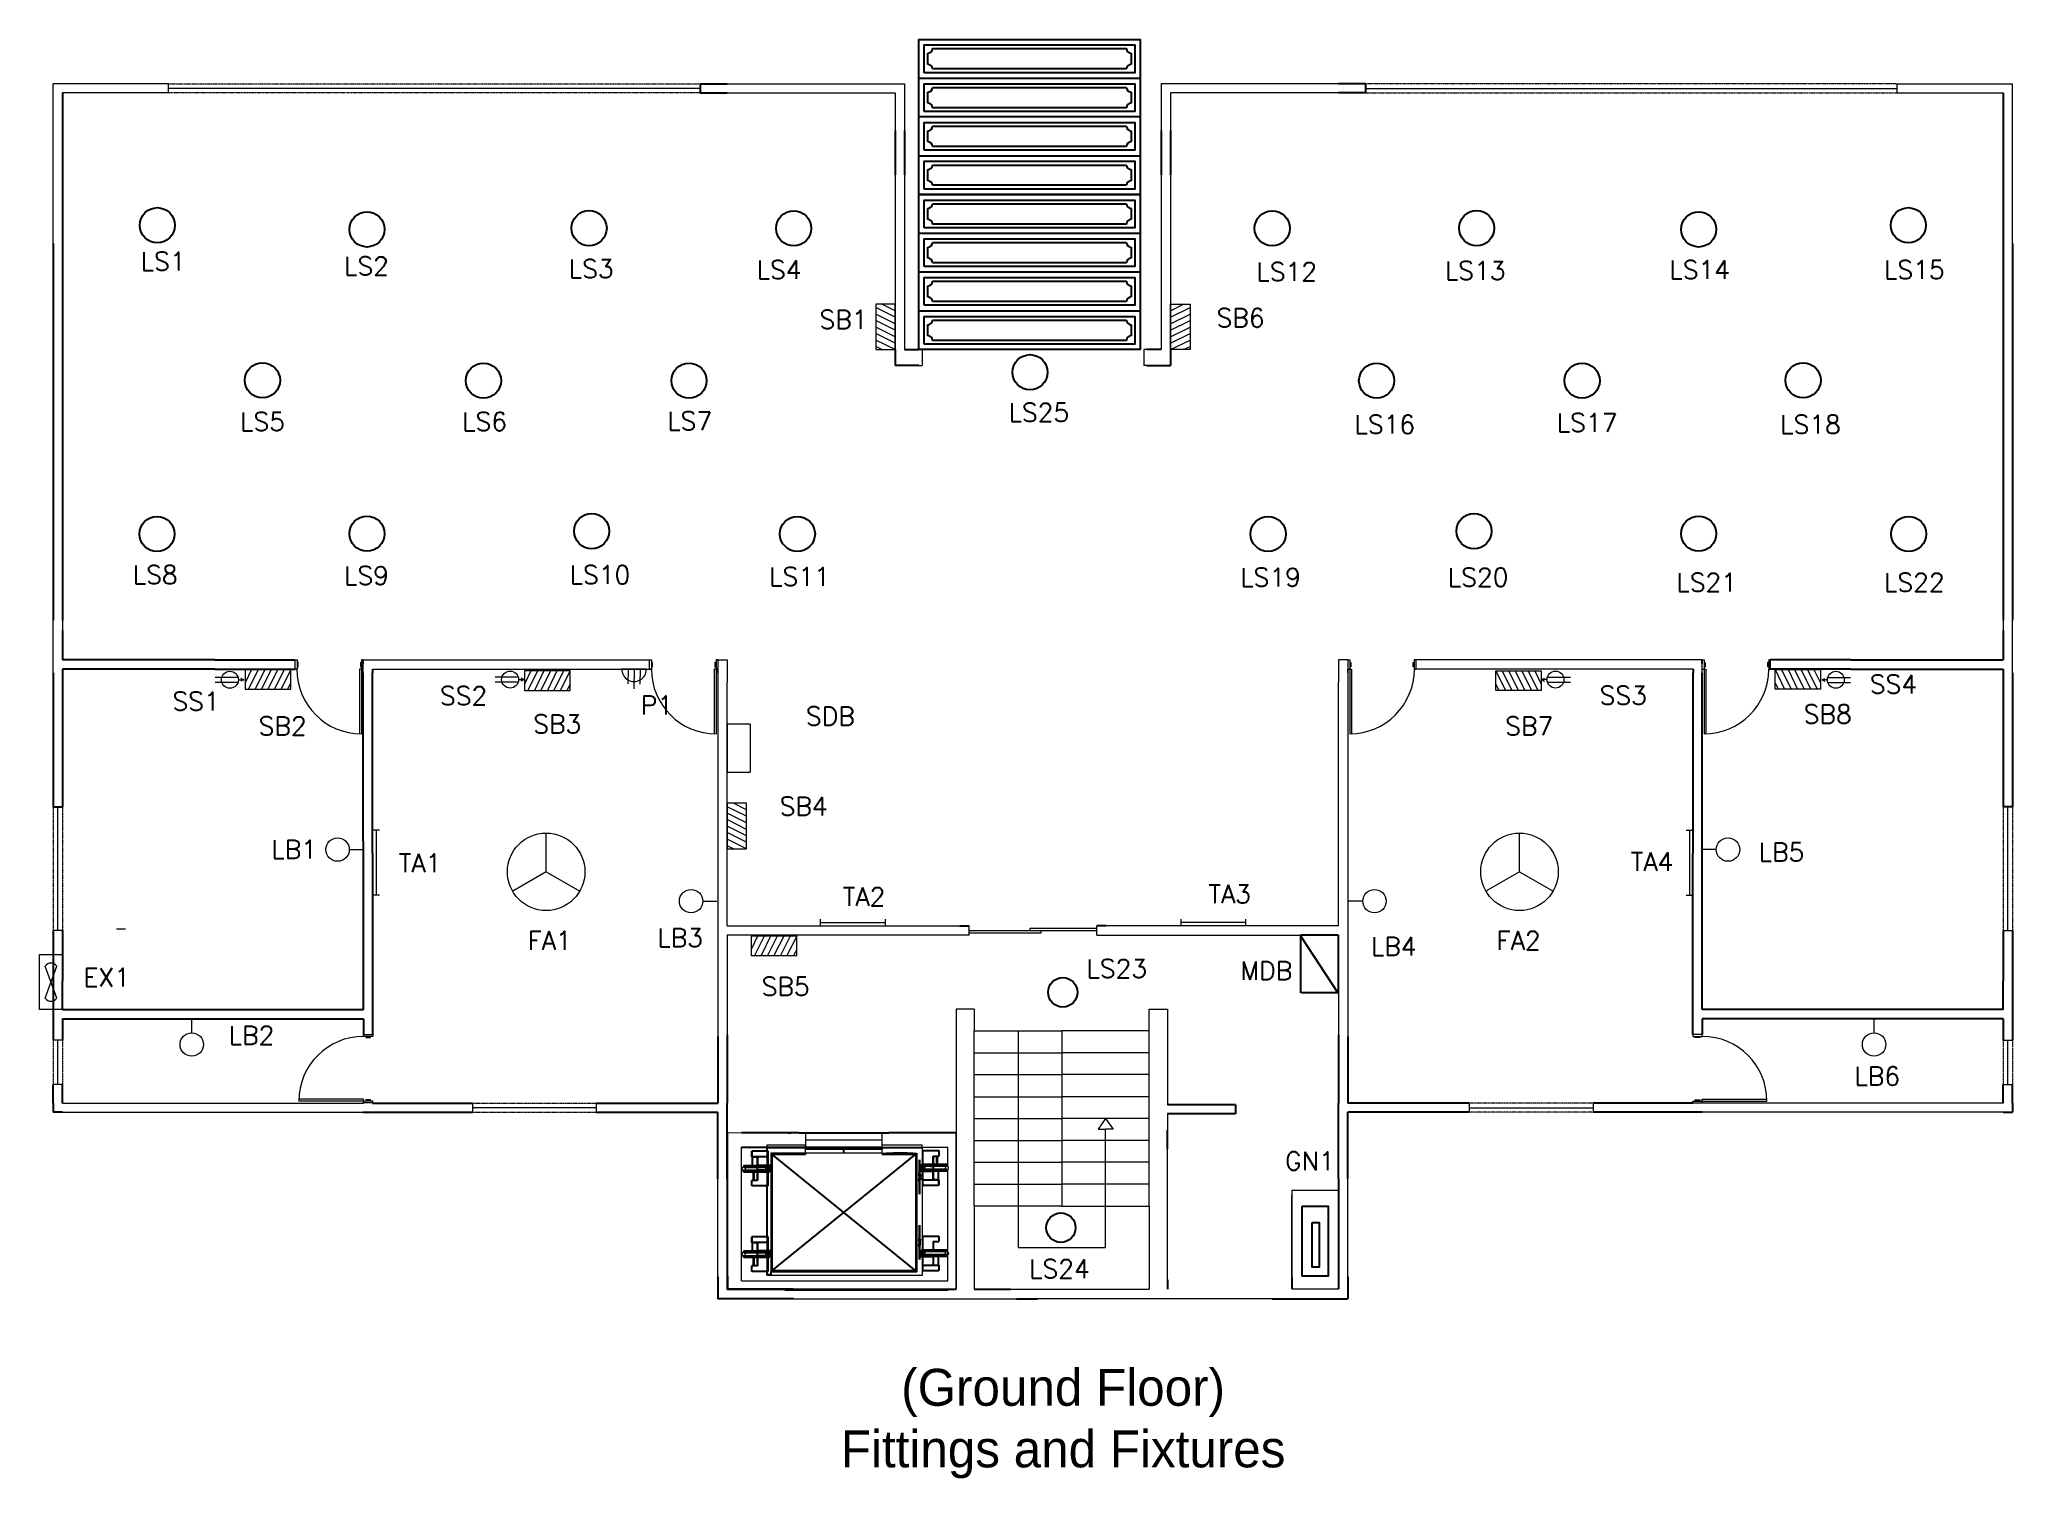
# Model space of a CAD drawing. Header units: millimetres. Extents: x 3577 to 14317, y 335 to 8167.
import ezdxf

# ---------------------------------------------------------------- set-up
doc = ezdxf.new("R2010")
doc.units = ezdxf.units.MM
doc.linetypes.add('DASHED2', pattern=[0.375, 0.25, -0.125])
doc.linetypes.add('DASHEDX2', pattern=[1.5, 1, -0.5])
doc.layers.add('cut', color=6, linetype='Continuous', lineweight=18)
doc.layers.add('Edges', color=7, linetype='Continuous')
doc.layers.add('Legend', color=6, linetype='Continuous')
doc.styles.add('style1', font='txt.shx', dxfattribs={"height": 41})

msp = doc.modelspace()

# ---------------------------------------------------------------- texts
at = {"linetype": 'Continuous', "lineweight": 13, "insert": (9149, 1937), "char_height": 251.27, "width": 4669.19, "attachment_point": 2}
msp.add_mtext('{\\fAgency FB|b0|i0|c0|p34;\\H2.4x; \\P\\H0.3333x;(Ground Floor)\\PFittings and Fixtures}', dxfattribs=at)
at = {"layer": 'Legend', "char_height": 100, "width": 307.01, "attachment_point": 1, "style": 'style1'}
for s, insert in [('{\\C7;LS1}', (4128, 7010)), ('{\\C7;LS2}', (5235, 6984)), ('{\\C7;LS3}', (6458, 6969)), ('{\\C7;LS4}', (7481, 6964)), ('{\\C7;LS12}', (10201, 6953)), ('{\\C7;LS13 }', (11227, 6959)), ('{\\C7;LS14}', (12449, 6964)), ('{\\C7;LS15}', (13617, 6964)), ('{\\C7;SB1}', (7823, 6693)), ('{\\C7;SB6}', (9984, 6702)), ('{\\C7;LS5}', (4669, 6137)), ('{\\C7;LS6}', (5878, 6137)), ('{\\C7;LS7}', (6994, 6141)), ('{\\C7;LS25}', (8852, 6187)), ('{\\C7;LS16}', (10735, 6122)), ('{\\C7;LS17}', (11836, 6132)), ('{\\C7;LS18}', (13052, 6122)), ('{\\C7;LS8}', (4085, 5304)), ('{\\C7;LS9}', (5235, 5299)), ('{\\C7;LS10}', (6463, 5304)), ('{\\C7;LS11}', (7549, 5294)), ('{\\C7;LS19}', (10113, 5290)), ('{\\C7;LS20}', (11243, 5290)), ('{\\C7;LS21}', (12487, 5262)), ('{\\C7;LS22}', (13617, 5262)), ('{\\C7;SS2}', (5757, 4645)), ('{\\C7;SS3}', (12069, 4647)), ('{\\C7;SS4}', (13540, 4708)), ('{\\C7;SS1}', (4301, 4615)), ('{\\C7;P1}', (6850, 4594)), ('{\\C7;SDB}', (7749, 4534)), ('{\\C7;SB8}', (13180, 4545)), ('{\\C7;SB2}', (4770, 4480)), ('{\\C7;SB3}', (6265, 4491)), ('{\\C7;SB7}', (11555, 4480)), ('{\\C7;SB4}', (7606, 4044)), ('{\\C7;LB1}', (4839, 3809)), ('{\\C7;LB5}', (12935, 3794)), ('{\\C7;TA1}', (5533, 3735)), ('{\\C7;TA4}', (12239, 3742)), ('{\\C7;TA2}', (7950, 3551)), ('{\\C7;TA3}', (9940, 3566)), ('{\\C7;FA1}', (6234, 3313)), ('{\\C7;LB3}', (6940, 3328)), ('{\\C7;LB4}', (10824, 3281)), ('{\\C7;FA2}', (11508, 3313)), ('{\\C7;LS23}', (9276, 3160)), ('{\\C7;MDB}', (10113, 3149)), ('{\\C7;EX1}', (3816, 3113)), ('{\\C7;SB5}', (7508, 3063)), ('{\\C7;LB2}', (4607, 2797)), ('{\\C7;LB6}', (13456, 2575)), ('{\\C7;GN1}', (10357, 2113)), ('{\\C7;LS24}', (8964, 1526))]:
    msp.add_mtext(s, dxfattribs=dict(at, insert=insert))

# ---------------------------------------------------------------- blocks, each defined once
blk = doc.blocks.new('Garage Door - Paneled 10 ft.')
for p, q in [((0, 63), (120, 63)), ((120, 42), (0, 42)), ((0, 21), (120, 21))]:
    blk.add_line(p, q)
for points in [[(0, 0), (0, 84), (120, 84), (120, 0)], [(3, 66), (3, 81), (117, 81), (117, 66)], [(3, 45), (3, 60), (117, 60), (117, 45)], [(3, 24), (3, 39), (117, 39), (117, 24)], [(3, 3), (3, 18), (117, 18), (117, 3)]]:
    blk.add_lwpolyline(points, close=True)
for points in [[(5, 70.5), (5, 76.5)], [(7.5, 79), (112.5, 79)], [(115, 76.5), (115, 70.5)], [(112.5, 68), (7.5, 68)], [(5, 49.5), (5, 55.5)], [(7.5, 58), (112.5, 58)], [(115, 55.5), (115, 49.5)], [(112.5, 47), (7.5, 47)], [(5, 28.5), (5, 34.5)], [(7.5, 37), (112.5, 37)], [(115, 34.5), (115, 28.5)], [(112.5, 26), (7.5, 26)], [(5, 7.5), (5, 13.5)], [(7.5, 16), (112.5, 16)], [(115, 13.5), (115, 7.5)], [(112.5, 5), (7.5, 5)]]:
    blk.add_lwpolyline(points)
for centre, start, end in [((4.9375, 79.0625), 271.3972, 358.6028), ((115.0625, 79.0625), 181.3972, 268.6028), ((4.9375, 67.9375), 1.397181, 88.60282), ((115.0625, 67.9375), 91.39719, 178.6028), ((4.9375, 58.0625), 271.3972, 358.6028), ((115.0625, 58.0625), 181.3972, 268.6028), ((4.9375, 46.9375), 1.397181, 88.60282), ((115.0625, 46.9375), 91.39719, 178.6028), ((4.9375, 37.0625), 271.3972, 358.6028), ((115.0625, 37.0625), 181.3972, 268.6028), ((4.9375, 25.9375), 1.397181, 88.60282), ((115.0625, 25.9375), 91.39719, 178.6028), ((4.9375, 16.0625), 271.3972, 358.6028), ((115.0625, 16.0625), 181.3972, 268.6028), ((4.9375, 4.9375), 1.397181, 88.60282), ((115.0625, 4.9375), 91.39719, 178.6028)]:
    blk.add_arc(centre, 2.5633, start, end)
blk = doc.blocks.new('Otis elevator pl')
at = {"color": 7}
for p, q in [((149.9, 99.6), (36.9, 99.6)), ((51.4, 89.5), (42.5, 89.5)), ((42.5, 86.5), (42.5, 89.5)), ((51.4, 86.5), (51.4, 89.5)), ((55.1, 89.6), (54.6, 89.6)), ((55.1, 25.6), (55.1, 89.6)), ((55.1, 89.6), (134.1, 89.6)), ((134.1, 89.6), (134.1, 90.1)), ((134.1, 25.6), (134.1, 89.6)), ((134.6, 91.8), (136.6, 91.8)), ((134.6, 90.1), (134.6, 91.8)), ((136.1, 89.9), (136.6, 89.9)), ((136.1, 89.9), (136.1, 82.2)), ((136.1, 89.9), (136.1, 84.1)), ((136.6, 91.8), (136.6, 92.1)), ((136.6, 91.8), (136.6, 89.9)), ((136.6, 82.2), (136.6, 89.9)), ((136.6, 89.9), (145, 89.9)), ((141.9, 86.9), (145, 86.9)), ((141.9, 86.9), (141.9, 82.2)), ((141.9, 82.2), (141.9, 86.9)), ((141.9, 82.2), (141.9, 86.9)), ((143.8, 86.9), (143.8, 82.2)), ((143.8, 86.9), (143.8, 82.2)), ((144.2, 82.2), (144.2, 86.9)), ((144.2, 82.2), (144.2, 86.9)), ((145, 89.9), (145, 86.9)), ((38.1, 81.8), (38.1, 80.9)), ((38.1, 81.8), (42.9, 81.8)), ((38.1, 80.9), (50.2, 80.9)), ((38.1, 78.2), (38.1, 79.1)), ((38.1, 79.1), (50.2, 79.1)), ((38.1, 78.2), (45.6, 78.2)), ((38.1, 78.2), (38.3, 78.2)), ((38.3, 78.2), (39.1, 78.2)), ((39.1, 80), (39, 80)), ((39.1, 78.2), (40.3, 78.2)), ((40.3, 78.2), (41.8, 78.2)), ((42.9, 86.5), (42.5, 86.5)), ((42.9, 81.8), (42.9, 86.5)), ((45.6, 86.5), (42.9, 86.5)), ((42.9, 81.8), (45.6, 81.8)), ((45.6, 81.8), (45.6, 86.5)), ((51.4, 86.5), (45.6, 86.5)), ((51.4, 81.8), (45.6, 81.8)), ((45.6, 73.6), (45.6, 78.2)), ((45.6, 78.2), (51.4, 78.2)), ((50.2, 80.9), (50.2, 79.1)), ((51, 80.9), (50.2, 80.9)), ((50.2, 79.1), (51, 79.1)), ((51.4, 80.9), (51, 80.9)), ((51.4, 79.1), (51, 79.1)), ((51.4, 81.8), (51.4, 86.5)), ((51.6, 81.8), (51.4, 81.8)), ((51.4, 80.9), (51.4, 81.6)), ((51.4, 81.6), (51.6, 81.6)), ((51.4, 79.1), (51.4, 80.9)), ((51.6, 80.9), (51.4, 80.9)), ((51.4, 78.2), (51.4, 79.1)), ((51.4, 79.1), (51.6, 79.1)), ((51.6, 78.2), (51.4, 78.2)), ((51.4, 70.6), (51.4, 78.2)), ((53, 81.8), (51.6, 81.8)), ((51.6, 81.6), (51.8, 81.6)), ((51.8, 80.9), (51.6, 80.9)), ((51.6, 79.1), (51.8, 79.1)), ((51.8, 78.2), (51.6, 78.2)), ((51.8, 81.6), (51.8, 80.9)), ((51.8, 81.6), (52.1, 81.6)), ((51.8, 80.9), (51.8, 79.1)), ((52.1, 80.9), (51.8, 80.9)), ((51.8, 79.1), (52.1, 79.1)), ((51.8, 79.1), (51.8, 78.2)), ((52.1, 78.2), (51.8, 78.2)), ((52.1, 81.6), (52.1, 80.9)), ((53, 81.6), (52.1, 81.6)), ((52.1, 80.9), (52.1, 79.1)), ((52.1, 79.1), (52.1, 78.2)), ((52.9, 75.8), (53.1, 75.8)), ((53.1, 75.8), (52.9, 75.8)), ((53, 81.8), (53, 81.6)), ((53.1, 83.4), (53.1, 80.4)), ((53.1, 80.4), (53.1, 83.4)), ((53.1, 80.4), (53.1, 75.8)), ((53.1, 75.8), (53.1, 80.4)), ((53.1, 75.8), (53.1, 75.5)), ((53.1, 75.8), (53.5, 75.8)), ((53.5, 75.8), (53.1, 75.8)), ((53.1, 75.5), (53.1, 75.8)), ((53.1, 75.8), (53.1, 75.5)), ((53.1, 75.5), (53.1, 75.8)), ((53.5, 75.8), (53.8, 75.8)), ((53.8, 75.8), (53.5, 75.8)), ((54.6, 75.8), (54.6, 75.5)), ((54.6, 75.5), (54.6, 75.8)), ((134.5, 78.6), (134.5, 78.9)), ((134.6, 78.9), (134.5, 78.9)), ((134.5, 78.6), (134.6, 78.6)), ((135.4, 78.9), (134.6, 78.9)), ((134.6, 78.9), (134.6, 78.6)), ((134.6, 78.6), (136.1, 78.6)), ((135.4, 81.3), (135.4, 82.2)), ((135.4, 82.2), (135.7, 82.2)), ((135.4, 82.2), (135.7, 82.2)), ((135.7, 82.2), (135.4, 82.2)), ((135.7, 81.3), (135.4, 81.3)), ((135.4, 79.5), (135.4, 81.3)), ((135.4, 81.3), (135.7, 81.3)), ((135.4, 79.5), (135.7, 79.5)), ((135.4, 78.9), (135.4, 79.5)), ((135.7, 79.5), (135.4, 79.5)), ((135.7, 78.9), (135.4, 78.9)), ((135.4, 78.6), (135.7, 78.6)), ((135.7, 81.3), (135.7, 82.2)), ((135.7, 82.2), (136.1, 82.2)), ((136.1, 82.2), (135.7, 82.2)), ((135.7, 82.2), (136.1, 82.2)), ((135.7, 79.5), (135.7, 81.3)), ((136.1, 81.3), (135.7, 81.3)), ((135.7, 81.3), (136.1, 81.3)), ((135.7, 79.5), (136.1, 79.5)), ((135.7, 78.9), (135.7, 79.5)), ((136.1, 79.5), (135.7, 79.5)), ((136.1, 78.9), (135.7, 78.9)), ((135.7, 78.6), (136.1, 78.6)), ((136.1, 84.1), (136.1, 82.2)), ((136.1, 82.2), (136.1, 81.3)), ((136.1, 82.2), (136.6, 82.2)), ((136.6, 82.2), (136.1, 82.2)), ((136.1, 82.2), (136.1, 81.3)), ((136.1, 82.2), (136.1, 81.3)), ((136.1, 81.3), (136.1, 79.5)), ((136.1, 81.3), (136.5, 81.3)), ((136.1, 81.3), (136.5, 81.3)), ((136.1, 81.3), (136.1, 79.5)), ((136.1, 81.3), (136.1, 79.5)), ((136.1, 79.5), (136.1, 78.9)), ((136.1, 79.5), (136.5, 79.5)), ((136.1, 79.5), (136.1, 78.9)), ((136.5, 79.5), (136.1, 79.5)), ((136.1, 79.5), (136.1, 78.9)), ((136.1, 79.5), (136.1, 78.9)), ((136.1, 78.6), (136.1, 74)), ((136.1, 78.6), (136.6, 78.6)), ((136.1, 78.6), (136.1, 74)), ((136.5, 81.3), (136.6, 81.3)), ((136.5, 81.3), (136.6, 81.3)), ((136.5, 79.5), (136.5, 81.3)), ((136.5, 79.5), (136.6, 79.5)), ((136.6, 79.5), (136.5, 79.5)), ((136.6, 81.3), (136.6, 82.2)), ((141.9, 82.2), (136.6, 82.2)), ((138.2, 82.2), (136.6, 82.2)), ((136.6, 82.2), (136.6, 82.2)), ((136.6, 81.3), (136.6, 79.5)), ((137.4, 81.3), (136.6, 81.3)), ((136.6, 81.3), (137.4, 81.3)), ((137.4, 79.5), (136.6, 79.5)), ((136.6, 78.6), (136.6, 79.5)), ((137.4, 79.5), (136.6, 79.5)), ((136.6, 74), (136.6, 78.6)), ((136.6, 78.6), (141.9, 78.6)), ((137.4, 79.5), (137.4, 81.3)), ((149.5, 81.3), (137.4, 81.3)), ((137.4, 81.3), (138.7, 81.3)), ((149.4, 79.5), (137.4, 79.5)), ((138.7, 79.5), (137.4, 79.5)), ((140, 82.2), (138.2, 82.2)), ((138.7, 81.3), (140.3, 81.3)), ((140.3, 79.5), (138.7, 79.5)), ((141.9, 82.2), (140, 82.2)), ((141.9, 82.2), (140, 82.2)), ((140.3, 81.3), (141.9, 81.3)), ((140.3, 81.3), (141.9, 81.3)), ((141.9, 79.5), (140.3, 79.5)), ((141.9, 79.5), (140.3, 79.5)), ((149.5, 82.2), (141.9, 82.2)), ((143.9, 82.2), (141.9, 82.2)), ((143.9, 82.2), (141.9, 82.2)), ((141.9, 81.3), (141.9, 79.5)), ((141.9, 81.3), (141.9, 79.5)), ((141.9, 78.6), (141.9, 74)), ((144.6, 78.6), (141.9, 78.6)), ((141.9, 74), (141.9, 78.6)), ((141.9, 74), (141.9, 78.6)), ((145.7, 82.2), (143.9, 82.2)), ((145.7, 82.2), (143.9, 82.2)), ((144.6, 78.6), (144.6, 74)), ((149.4, 78.6), (144.6, 78.6)), ((147.3, 82.2), (145.7, 82.2)), ((147.3, 82.2), (145.7, 82.2)), ((148.5, 82.2), (147.3, 82.2)), ((148.5, 82.2), (147.3, 82.2)), ((149.2, 82.2), (148.5, 82.2)), ((149.2, 82.2), (148.5, 82.2)), ((149.5, 82.2), (149.2, 82.2)), ((149.5, 82.2), (149.2, 82.2)), ((149.4, 78.6), (149.4, 79.5)), ((149.5, 82.2), (149.5, 81.3)), ((45.6, 73.6), (42.5, 73.6)), ((42.5, 70.6), (42.5, 73.6)), ((51.4, 70.6), (42.5, 70.6)), ((53.1, 72.2), (52.6, 72.2)), ((52.7, 75.5), (52.9, 75.5)), ((52.7, 75.5), (52.7, 73)), ((53.1, 73), (52.7, 73)), ((52.7, 72.2), (52.7, 73)), ((52.7, 72.2), (52.9, 72.2)), ((53.1, 72.2), (52.7, 72.2)), ((52.9, 75.5), (53.1, 75.5)), ((53.1, 75.5), (52.9, 75.5)), ((52.9, 74.9), (53.1, 74.9)), ((52.9, 73), (53.1, 73)), ((53.1, 72.2), (52.9, 72.2)), ((52.9, 72.2), (53.1, 72.2)), ((53.5, 75.5), (53.1, 75.5)), ((53.1, 75.5), (53.5, 75.5)), ((53.1, 75.5), (53.1, 74.9)), ((53.1, 74.9), (53.1, 75.5)), ((53.1, 74.9), (53.1, 75.5)), ((53.1, 75.5), (53.1, 74.9)), ((53.1, 74.9), (53.1, 75.5)), ((53.1, 75.5), (53.1, 74.9)), ((53.1, 74.9), (53.5, 74.9)), ((53.5, 74.9), (53.1, 74.9)), ((53.1, 74.9), (53.1, 73)), ((53.1, 73), (53.1, 74.9)), ((53.1, 73), (53.1, 74.9)), ((53.1, 74.9), (53.1, 73)), ((53.1, 73), (53.5, 73)), ((53.1, 72.2), (53.1, 73)), ((53.1, 73), (53.1, 72.2)), ((53.1, 72.2), (53.1, 73)), ((53.1, 73), (53.1, 72.2)), ((53.5, 73), (53.1, 73)), ((53.1, 73), (53.1, 64.5)), ((53.1, 72.2), (53.1, 73)), ((53.5, 72.2), (53.1, 72.2)), ((53.1, 70.2), (53.1, 72.2)), ((53.1, 72.2), (53.5, 72.2)), ((53.1, 64.5), (53.1, 70.2)), ((53.8, 75.5), (53.5, 75.5)), ((53.5, 75.5), (53.8, 75.5)), ((53.8, 74.9), (53.5, 74.9)), ((53.5, 74.9), (53.8, 74.9)), ((53.8, 73), (53.5, 73)), ((53.5, 73), (53.8, 73)), ((53.5, 72.2), (53.8, 72.2)), ((53.8, 72.2), (53.5, 72.2)), ((136.1, 74), (136.1, 70.9)), ((136.1, 74), (136.6, 74)), ((136.1, 74), (136.1, 70.9)), ((136.1, 70.9), (136.6, 70.9)), ((136.6, 70.9), (136.6, 74)), ((136.6, 74), (141.9, 74)), ((136.6, 70.9), (136.6, 43.1)), ((136.6, 70.9), (145, 70.9)), ((141.9, 74), (144.6, 74)), ((145, 74), (141.9, 74)), ((145, 74), (141.9, 74)), ((144.2, 74), (143.9, 74)), ((144.2, 74), (143.9, 74)), ((144.5, 74), (144.2, 74)), ((144.5, 74), (144.2, 74)), ((144.6, 74), (144.5, 74)), ((144.6, 74), (144.5, 74)), ((144.6, 74), (145, 74)), ((145, 74), (145, 70.9)), ((145, 73.9), (145, 74)), ((145, 70.9), (145, 74)), ((145, 73.9), (145, 74)), ((145, 70.9), (145, 74)), ((145, 73.9), (145, 73.9)), ((145, 73.9), (145, 73.9)), ((53.1, 44.6), (53.1, 47.6)), ((53.1, 47.6), (53.1, 44.6)), ((53.1, 40), (53.1, 44.6)), ((53.1, 44.6), (53.1, 40)), ((38.1, 35), (38.1, 34.1)), ((38.1, 35), (42.9, 35)), ((38.1, 34.1), (50.2, 34.1)), ((51.4, 42.7), (42.5, 42.7)), ((42.5, 39.7), (42.5, 42.7)), ((42.5, 42.7), (42.5, 39.7)), ((42.9, 39.7), (42.5, 39.7)), ((42.5, 39.7), (42.5, 39.7)), ((42.5, 39.7), (45.6, 39.7)), ((42.5, 39.7), (42.5, 39.7)), ((42.9, 35), (42.9, 39.7)), ((45.6, 39.7), (42.9, 39.7)), ((42.9, 39.7), (43, 39.7)), ((42.9, 35), (45.6, 35)), ((43, 39.7), (43.3, 39.7)), ((43.3, 39.7), (43.6, 39.7)), ((45.6, 35), (45.6, 39.7)), ((51.4, 39.7), (45.6, 39.7)), ((45.6, 39.7), (45.6, 35)), ((51.4, 35), (45.6, 35)), ((45.6, 32.3), (45.6, 34.1)), ((45.6, 34.1), (47.2, 34.1)), ((50.2, 34.1), (50.2, 32.3)), ((51.4, 34.1), (50.2, 34.1)), ((51.4, 39.7), (51.4, 42.7)), ((51.4, 35), (51.4, 39.7)), ((51.6, 35), (51.4, 35)), ((51.4, 34.1), (51.4, 34.8)), ((51.4, 34.8), (51.6, 34.8)), ((51.4, 32.3), (51.4, 34.1)), ((51.6, 34.1), (51.4, 34.1)), ((53, 35), (51.6, 35)), ((51.6, 34.8), (51.8, 34.8)), ((51.8, 34.1), (51.6, 34.1)), ((51.8, 34.8), (51.8, 34.1)), ((51.8, 34.8), (52.1, 34.8)), ((51.8, 34.1), (51.8, 32.3)), ((52.1, 34.1), (51.8, 34.1)), ((51.9, 39.1), (52.7, 39.1)), ((52.7, 39.1), (51.9, 39.1)), ((52.7, 37.2), (51.9, 37.2)), ((52.1, 34.8), (52.1, 34.1)), ((53, 34.8), (52.1, 34.8)), ((52.1, 34.1), (52.1, 32.3)), ((53.1, 36.4), (52.6, 36.4)), ((52.6, 36.4), (53.1, 36.4)), ((53.1, 39.7), (52.7, 39.7)), ((52.7, 39.1), (52.7, 39.7)), ((52.7, 39.7), (53.1, 39.7)), ((52.7, 39.1), (52.7, 39.7)), ((52.7, 39.7), (52.9, 39.7)), ((52.9, 39.7), (52.7, 39.7)), ((52.7, 39.1), (53.1, 39.1)), ((53.1, 39.1), (52.7, 39.1)), ((52.7, 39.1), (52.7, 37.2)), ((52.7, 37.2), (52.7, 39.1)), ((52.9, 39.1), (52.7, 39.1)), ((52.7, 39.1), (52.9, 39.1)), ((52.7, 37.2), (52.7, 36.4)), ((52.7, 36.4), (52.7, 37.2)), ((52.9, 37.2), (52.7, 37.2)), ((52.7, 37.2), (53.1, 37.2)), ((52.7, 37.2), (52.9, 37.2)), ((53.1, 36.4), (52.7, 36.4)), ((52.7, 36.4), (52.9, 36.4)), ((52.9, 36.4), (52.7, 36.4)), ((52.7, 36.4), (53.1, 36.4)), ((52.9, 40), (53.1, 40)), ((52.9, 40), (53.1, 40)), ((53.1, 39.7), (52.9, 39.7)), ((52.9, 39.7), (53.1, 39.7)), ((52.9, 39.1), (53.1, 39.1)), ((53.1, 39.1), (52.9, 39.1)), ((53.1, 37.2), (52.9, 37.2)), ((52.9, 37.2), (53.1, 37.2)), ((52.9, 36.4), (53.1, 36.4)), ((53.1, 36.4), (52.9, 36.4)), ((53, 35), (53, 34.8)), ((53.1, 39.7), (53.1, 40)), ((53.1, 40), (53.1, 39.7)), ((53.5, 40), (53.1, 40)), ((53.1, 40), (53.5, 40)), ((53.1, 40), (53.1, 39.7)), ((53.1, 39.7), (53.1, 40)), ((53.1, 39.1), (53.1, 39.7)), ((53.1, 39.7), (53.1, 39.1)), ((53.1, 39.7), (53.1, 39.1)), ((53.1, 39.1), (53.1, 39.7)), ((53.1, 39.7), (53.1, 39.1)), ((53.1, 39.1), (53.1, 39.7)), ((53.1, 39.7), (53.5, 39.7)), ((53.5, 39.7), (53.1, 39.7)), ((53.1, 39.1), (53.1, 37.2)), ((53.1, 37.2), (53.1, 39.1)), ((53.1, 39.1), (53.5, 39.1)), ((53.1, 39.1), (53.1, 37.2)), ((53.1, 37.2), (53.1, 39.1)), ((53.5, 39.1), (53.1, 39.1)), ((53.1, 36.4), (53.1, 37.2)), ((53.1, 37.2), (53.1, 36.4)), ((53.1, 37.2), (53.1, 36.4)), ((53.1, 36.4), (53.1, 37.2)), ((53.5, 37.2), (53.1, 37.2)), ((53.1, 36.4), (53.1, 37.2)), ((53.1, 37.2), (53.1, 36.4)), ((53.1, 37.2), (53.5, 37.2)), ((53.1, 36.4), (53.5, 36.4)), ((53.1, 36.4), (53.1, 34.4)), ((53.1, 34.4), (53.1, 36.4)), ((53.5, 36.4), (53.1, 36.4)), ((53.1, 34.4), (53.1, 28.7)), ((53.1, 28.7), (53.1, 34.4)), ((53.5, 40), (53.8, 40)), ((53.8, 40), (53.5, 40)), ((53.8, 39.7), (53.5, 39.7)), ((53.5, 39.7), (53.8, 39.7)), ((53.5, 39.1), (53.8, 39.1)), ((53.8, 39.1), (53.5, 39.1)), ((53.8, 37.2), (53.5, 37.2)), ((53.5, 37.2), (53.8, 37.2)), ((53.8, 36.4), (53.5, 36.4)), ((53.5, 36.4), (53.8, 36.4)), ((54.6, 39.7), (54.6, 40)), ((54.6, 40), (54.6, 39.7)), ((135.4, 34.5), (135.4, 35.4)), ((135.4, 35.4), (135.7, 35.4)), ((135.7, 35.4), (135.4, 35.4)), ((135.4, 35.4), (135.7, 35.4)), ((135.7, 34.5), (135.4, 34.5)), ((135.4, 32.7), (135.4, 34.5)), ((135.4, 34.5), (135.7, 34.5)), ((135.4, 32.7), (135.7, 32.7)), ((135.4, 32.1), (135.4, 32.7)), ((135.7, 32.7), (135.4, 32.7)), ((135.7, 34.5), (135.7, 35.4)), ((135.7, 35.4), (136.1, 35.4)), ((135.7, 35.4), (136.1, 35.4)), ((136.1, 35.4), (135.7, 35.4)), ((135.7, 32.7), (135.7, 34.5)), ((136.1, 34.5), (135.7, 34.5)), ((135.7, 34.5), (136.1, 34.5)), ((135.7, 32.7), (136.1, 32.7)), ((135.7, 32.1), (135.7, 32.7)), ((136.1, 32.7), (135.7, 32.7)), ((136.1, 43.1), (136.6, 43.1)), ((136.1, 43.1), (136.1, 35.4)), ((136.1, 43.1), (136.1, 37.3)), ((136.1, 37.3), (136.1, 35.4)), ((136.1, 35.4), (136.1, 34.5)), ((136.1, 35.4), (136.6, 35.4)), ((136.1, 35.4), (136.1, 34.5)), ((136.1, 35.4), (136.1, 34.5)), ((136.1, 35.4), (136.1, 34.5)), ((136.6, 35.4), (136.1, 35.4)), ((136.1, 34.5), (136.1, 32.7)), ((136.1, 34.5), (136.5, 34.5)), ((136.1, 34.5), (136.5, 34.5)), ((136.1, 34.5), (136.1, 32.7)), ((136.1, 32.7), (136.1, 32.1)), ((136.1, 32.7), (136.5, 32.7)), ((136.5, 32.7), (136.1, 32.7)), ((136.1, 32.7), (136.1, 32.1)), ((136.1, 32.7), (136.1, 32.1)), ((136.5, 34.5), (136.6, 34.5)), ((136.5, 34.5), (136.5, 32.7)), ((136.5, 34.5), (136.6, 34.5)), ((136.5, 32.7), (136.6, 32.7)), ((136.6, 32.7), (136.5, 32.7)), ((136.6, 35.4), (136.6, 43.1)), ((136.6, 43.1), (145, 43.1)), ((141.9, 35.4), (136.6, 35.4)), ((136.6, 34.5), (136.6, 35.4)), ((138.2, 35.4), (136.6, 35.4)), ((136.6, 35.4), (136.6, 35.4)), ((136.6, 34.5), (136.6, 32.7)), ((137.4, 34.5), (136.6, 34.5)), ((136.6, 34.5), (137.4, 34.5)), ((137.4, 32.7), (136.6, 32.7)), ((136.6, 31.8), (136.6, 32.7)), ((137.4, 32.7), (136.6, 32.7)), ((137.4, 32.7), (137.4, 34.5)), ((149.5, 34.5), (137.4, 34.5)), ((137.4, 34.5), (138.7, 34.5)), ((149.4, 32.7), (137.4, 32.7)), ((138.7, 32.7), (137.4, 32.7)), ((140, 35.4), (138.2, 35.4)), ((138.7, 34.5), (140.3, 34.5)), ((140.3, 32.7), (138.7, 32.7)), ((141.9, 35.4), (140, 35.4)), ((140.3, 34.5), (141.9, 34.5)), ((141.9, 32.7), (140.3, 32.7)), ((141.9, 40.1), (145, 40.1)), ((141.9, 40.1), (141.9, 35.4)), ((141.9, 35.4), (141.9, 40.1)), ((149.5, 35.4), (141.9, 35.4)), ((143.9, 35.4), (141.9, 35.4)), ((141.9, 34.5), (141.9, 32.7)), ((143.8, 40.1), (143.8, 35.4)), ((145.7, 35.4), (143.9, 35.4)), ((144.2, 35.4), (144.2, 40.1)), ((145, 43.1), (145, 40.1)), ((147.3, 35.4), (145.7, 35.4)), ((147.3, 35.4), (145.7, 35.4)), ((148.5, 35.4), (147.3, 35.4)), ((148.5, 35.4), (147.3, 35.4)), ((148.4, 33.6), (148.5, 33.6)), ((148.4, 33.6), (148.5, 33.6)), ((149.2, 35.4), (148.5, 35.4)), ((149.2, 35.4), (148.5, 35.4)), ((149.5, 35.4), (149.2, 35.4)), ((149.5, 35.4), (149.2, 35.4)), ((149.4, 31.8), (149.4, 32.7)), ((149.5, 35.4), (149.5, 34.5)), ((38.1, 31.4), (38.1, 32.3)), ((38.1, 32.3), (50.2, 32.3)), ((38.1, 31.4), (45.6, 31.4)), ((38.1, 31.4), (38.3, 31.4)), ((38.3, 31.4), (39.1, 31.4)), ((39.1, 31.4), (40.3, 31.4)), ((40.3, 31.4), (41.8, 31.4)), ((41.8, 31.4), (43.6, 31.4)), ((45.6, 26.8), (42.5, 26.8)), ((42.5, 23.7), (42.5, 26.8)), ((51.4, 23.7), (42.5, 23.7)), ((43.3, 31.4), (43.3, 26.8)), ((43.6, 31.4), (45.6, 31.4)), ((43.7, 26.8), (43.7, 31.4)), ((47.2, 32.3), (45.6, 32.3)), ((45.6, 26.8), (45.6, 31.4)), ((45.6, 31.4), (51.4, 31.4)), ((45.6, 31.4), (47.5, 31.4)), ((45.6, 31.4), (45.6, 26.8)), ((51.4, 32.3), (50.2, 32.3)), ((51.4, 31.4), (51.4, 32.3)), ((51.4, 32.3), (51.6, 32.3)), ((51.6, 31.4), (51.4, 31.4)), ((51.4, 23.7), (51.4, 31.4)), ((51.6, 32.3), (51.8, 32.3)), ((51.8, 31.4), (51.6, 31.4)), ((51.8, 32.3), (52.1, 32.3)), ((51.8, 32.3), (51.8, 31.4)), ((52.1, 31.4), (51.8, 31.4)), ((52.1, 32.3), (52.1, 31.4)), ((54.6, 25.6), (55.1, 25.6)), ((58.3, 25.6), (55.1, 25.6)), ((56.5, 25.1), (56.5, 25.3)), ((73.6, 25.6), (58.3, 25.6)), ((58.3, 25.3), (58.3, 25.6)), ((59.8, 25.1), (67.5, 25.1)), ((71.2, 25.1), (71.2, 25.3)), ((73.6, 25.1), (73.6, 25.6)), ((115.6, 22.1), (73.6, 22.1)), ((115.4, 21.8), (73.6, 21.8)), ((94.6, 25.1), (94.6, 23.1)), ((115.6, 22.1), (115.4, 21.8)), ((115.6, 21.8), (115.4, 21.8)), ((134.1, 25.6), (115.6, 25.6)), ((115.6, 25.1), (115.6, 25.6)), ((136.6, 21.8), (115.6, 21.8)), ((134.1, 25.6), (134.1, 25.1)), ((134.5, 31.8), (134.5, 32.1)), ((134.6, 32.1), (134.5, 32.1)), ((134.5, 31.8), (134.6, 31.8)), ((135.4, 32.1), (134.6, 32.1)), ((134.6, 32.1), (134.6, 31.8)), ((134.6, 31.8), (136.1, 31.8)), ((135.7, 32.1), (135.4, 32.1)), ((135.4, 31.8), (135.7, 31.8)), ((136.1, 32.1), (135.7, 32.1)), ((135.7, 31.8), (136.1, 31.8)), ((136.1, 31.8), (136.1, 27.2)), ((136.1, 31.8), (136.6, 31.8)), ((136.1, 31.8), (136.1, 27.2)), ((136.1, 27.2), (136.1, 24.1)), ((136.1, 27.2), (136.6, 27.2)), ((136.1, 27.2), (136.1, 24.1)), ((136.1, 24.1), (136.6, 24.1)), ((136.6, 27.2), (136.6, 31.8)), ((136.6, 31.8), (141.9, 31.8)), ((136.6, 24.1), (136.6, 27.2)), ((136.6, 27.2), (141.9, 27.2)), ((136.6, 24.1), (136.6, 22.1)), ((136.6, 24.1), (145, 24.1)), ((150.6, 21.8), (136.6, 21.8)), ((141.9, 31.8), (141.9, 27.2)), ((144.6, 31.8), (141.9, 31.8)), ((141.9, 27.2), (141.9, 31.8)), ((141.9, 27.2), (144.6, 27.2)), ((145, 27.2), (141.9, 27.2)), ((144.2, 27.2), (143.9, 27.2)), ((144.5, 27.2), (144.2, 27.2)), ((144.6, 27.2), (144.5, 27.2)), ((144.6, 31.8), (144.6, 27.2)), ((149.4, 31.8), (144.6, 31.8)), ((144.6, 27.2), (145, 27.2)), ((145, 27.2), (145, 24.1)), ((145, 24.1), (145, 27.2)), ((145, 27.1), (145, 27.2)), ((145, 27.1), (145, 27.1)), ((33.1, 14.1), (33.1, 14)), ((33.1, 14), (69.9, 14)), ((69.9, 14.1), (119.2, 14.1)), ((69.9, 14.1), (73.6, 14.1)), ((73.6, 14.1), (115.4, 14.1)), ((115.4, 14.1), (119.2, 14.1)), ((119.2, 14.1), (119.2, 14)), ((119.2, 14), (122.1, 14)), ((122.1, 14), (122.1, 14.1)), ((122.1, 13.9), (122.1, 14)), ((122.1, 13.9), (123.4, 13.9)), ((123.4, 13.9), (123.4, 13.9)), ((123.4, 13.9), (125.3, 13.9)), ((125.3, 13.9), (123.4, 13.9)), ((125.3, 13.9), (125.3, 13.9)), ((125.3, 13.9), (126.6, 13.9)), ((126.6, 14), (126.6, 14.1)), ((126.6, 14), (150.6, 14)), ((126.6, 13.9), (126.6, 14)), ((150.6, 14), (150.6, 14.1))]:
    blk.add_line(p, q, dxfattribs=at)
at = {"layer": 'cut', "color": 7}
for p, q in [((33.1, 95.1), (33.1, 99.6)), ((33.1, 99.6), (37.6, 99.6)), ((37.6, 99.6), (149.9, 99.6)), ((149.9, 99.6), (158.3, 99.6)), ((158.3, 95.1), (158.3, 99.6)), ((33.1, 21.8), (33.1, 95.1)), ((149.9, 95.1), (37.6, 95.1)), ((37.6, 95.1), (37.6, 80.8)), ((51.6, 81.8), (51.6, 92.1)), ((51.6, 92.1), (136.6, 92.1)), ((54.6, 89.6), (54.6, 90.1)), ((134.1, 90.1), (54.6, 90.1)), ((54.6, 25.6), (54.6, 89.6)), ((134.6, 90.1), (134.1, 90.1)), ((134.6, 78.9), (134.6, 90.1)), ((150.6, 95.1), (149.9, 95.1)), ((150.6, 95.1), (150.6, 21.8)), ((158.3, 14.1), (158.3, 95.1)), ((37.1, 80), (37.2, 80.3)), ((37.1, 80), (37.2, 79.8)), ((37.3, 80.5), (37.2, 80.3)), ((37.2, 79.8), (37.3, 79.6)), ((37.4, 80.7), (37.3, 80.5)), ((37.3, 79.6), (37.4, 79.4)), ((37.6, 80.8), (37.4, 80.7)), ((37.4, 79.4), (37.6, 79.3)), ((37.8, 80.9), (37.6, 80.8)), ((37.6, 80.8), (37.6, 80.8)), ((37.6, 80.8), (37.6, 79.3)), ((37.6, 79.3), (37.6, 79.2)), ((37.6, 79.3), (37.6, 34)), ((37.6, 79.2), (37.8, 79.1)), ((38.1, 80.9), (37.8, 80.9)), ((37.8, 79.1), (38.1, 79.1)), ((38.1, 80.9), (38.3, 80.9)), ((38.3, 79.1), (38.1, 79.1)), ((38.3, 80.9), (38.5, 80.8)), ((38.5, 79.2), (38.3, 79.1)), ((38.5, 80.8), (38.7, 80.7)), ((38.7, 79.4), (38.5, 79.2)), ((38.7, 80.7), (38.8, 80.5)), ((38.8, 79.6), (38.7, 79.4)), ((38.8, 80.5), (38.9, 80.3)), ((38.9, 79.8), (38.8, 79.6)), ((38.9, 80.3), (39, 80)), ((39, 80), (38.9, 79.8)), ((51.6, 81.8), (51.6, 81.6)), ((51.6, 81.6), (51.6, 80.9)), ((51.6, 80.9), (51.6, 79.1)), ((51.6, 79.1), (51.6, 78.2)), ((51.6, 35), (51.6, 78.2)), ((134.6, 78.9), (134.6, 78.6)), ((134.6, 32.1), (134.6, 78.6)), ((148.6, 80.7), (148.5, 80.4)), ((148.5, 80.4), (148.6, 80.2)), ((148.7, 80.9), (148.6, 80.7)), ((148.6, 80.2), (148.7, 80)), ((148.8, 81.1), (148.7, 80.9)), ((148.7, 80), (148.8, 79.8)), ((149, 81.2), (148.8, 81.1)), ((148.8, 79.8), (149, 79.6)), ((149.2, 81.3), (149, 81.2)), ((149, 79.6), (149.2, 79.5)), ((149.5, 81.3), (149.2, 81.3)), ((149.2, 79.5), (149.5, 79.5)), ((149.7, 81.3), (149.5, 81.3)), ((149.5, 79.5), (149.7, 79.5)), ((149.9, 81.2), (149.7, 81.3)), ((149.7, 79.5), (149.9, 79.6)), ((150.1, 81.1), (149.9, 81.2)), ((149.9, 79.6), (150.1, 79.8)), ((150.3, 80.9), (150.1, 81.1)), ((150.1, 79.8), (150.3, 80)), ((150.3, 80.7), (150.3, 80.9)), ((150.4, 80.4), (150.3, 80.7)), ((150.3, 80.2), (150.4, 80.4)), ((150.3, 80), (150.3, 80.2)), ((37.2, 33.5), (37.1, 33.2)), ((37.1, 33.2), (37.2, 33)), ((37.3, 33.7), (37.2, 33.5)), ((37.2, 33), (37.3, 32.8)), ((37.4, 33.9), (37.3, 33.7)), ((37.3, 32.8), (37.4, 32.6)), ((37.6, 34), (37.4, 33.9)), ((37.4, 32.6), (37.6, 32.4)), ((37.8, 34.1), (37.6, 34)), ((37.6, 34), (37.6, 34)), ((38.1, 34.1), (37.8, 34.1)), ((38.3, 34.1), (38.1, 34.1)), ((38.5, 34), (38.3, 34.1)), ((38.7, 33.9), (38.5, 34)), ((38.5, 32.4), (38.7, 32.6)), ((38.8, 33.7), (38.7, 33.9)), ((38.7, 32.6), (38.8, 32.8)), ((38.9, 33.5), (38.8, 33.7)), ((38.8, 32.8), (38.9, 33)), ((39, 33.2), (38.9, 33.5)), ((38.9, 33), (39, 33.2)), ((51.6, 35), (51.6, 34.8)), ((51.6, 34.8), (51.6, 34.1)), ((51.6, 34.1), (51.6, 32.3)), ((148.5, 33.6), (148.6, 33.8)), ((148.6, 33.4), (148.5, 33.6)), ((148.6, 33.8), (148.7, 34.1)), ((148.7, 33.1), (148.6, 33.4)), ((148.7, 34.1), (148.8, 34.3)), ((148.8, 33), (148.7, 33.1)), ((148.8, 34.3), (149, 34.4)), ((149, 32.8), (148.8, 33)), ((149, 34.4), (149.2, 34.5)), ((149.2, 32.7), (149, 32.8)), ((149.2, 34.5), (149.5, 34.5)), ((149.5, 32.7), (149.2, 32.7)), ((149.7, 34.5), (149.5, 34.5)), ((149.5, 32.7), (149.7, 32.7)), ((149.9, 34.4), (149.7, 34.5)), ((149.7, 32.7), (149.9, 32.8)), ((150.1, 34.3), (149.9, 34.4)), ((149.9, 32.8), (150.1, 33)), ((150.3, 34.1), (150.1, 34.3)), ((150.1, 33), (150.3, 33.1)), ((150.3, 33.8), (150.3, 34.1)), ((150.4, 33.6), (150.3, 33.8)), ((150.4, 33.6), (150.3, 33.4)), ((150.3, 33.1), (150.3, 33.4)), ((33.1, 14.1), (33.1, 21.8)), ((37.6, 32.4), (37.8, 32.3)), ((37.6, 32.4), (37.6, 32.4)), ((37.6, 32.4), (37.6, 21.8)), ((51.6, 21.8), (37.6, 21.8)), ((37.8, 32.3), (38.1, 32.3)), ((38.1, 32.3), (38.3, 32.3)), ((38.3, 32.3), (38.5, 32.4)), ((51.6, 32.3), (51.6, 31.4)), ((51.6, 22.1), (51.6, 31.4)), ((73.6, 22.1), (51.6, 22.1)), ((51.6, 22.1), (51.6, 21.8)), ((51.6, 21.8), (51.6, 20.6)), ((73.6, 21.8), (51.6, 21.8)), ((54.6, 25.1), (54.6, 25.6)), ((56.5, 25.1), (54.6, 25.1)), ((58.3, 25.3), (56.5, 25.3)), ((56.5, 25.1), (71.2, 25.1)), ((71.2, 25.3), (58.3, 25.3)), ((73.6, 25.1), (71.2, 25.1)), ((73.6, 25.1), (94.6, 25.1)), ((73.6, 25.1), (73.6, 23.1)), ((73.6, 23.1), (94.6, 23.1)), ((73.6, 22.1), (73.6, 23.1)), ((73.6, 22.1), (73.6, 21.8)), ((73.6, 21.8), (73.6, 20.6)), ((94.6, 25.1), (115.6, 25.1)), ((94.6, 23.1), (115.6, 23.1)), ((115.4, 21.8), (115.4, 17.9)), ((115.6, 25.1), (134.1, 25.1)), ((115.6, 25.1), (115.6, 23.1)), ((115.6, 23.1), (115.6, 22.1)), ((136.6, 22.1), (115.6, 22.1)), ((115.6, 22.1), (115.6, 21.8)), ((115.6, 21.8), (115.6, 20.6)), ((134.1, 25.1), (134.6, 25.1)), ((134.6, 32.1), (134.6, 31.8)), ((134.6, 25.1), (134.6, 31.8)), ((136.6, 22.1), (136.6, 21.8)), ((136.6, 21.8), (136.6, 20.6)), ((33.1, 14.1), (69.9, 14.1)), ((73.6, 20.6), (51.6, 20.6)), ((69.9, 14.1), (69.9, 14)), ((69.9, 14), (73.6, 14)), ((73.6, 20.6), (73.6, 17.9)), ((73.6, 17.9), (73.6, 14.1)), ((73.6, 17.9), (115.4, 17.9)), ((73.6, 14.1), (73.6, 14)), ((115.4, 17.9), (115.4, 14.1)), ((115.4, 14.1), (115.4, 14)), ((119.2, 14), (115.4, 14)), ((136.6, 20.6), (115.6, 20.6)), ((119.2, 14.1), (122.1, 14.1)), ((122.1, 14.1), (126.6, 14.1)), ((126.6, 14.1), (150.6, 14.1)), ((150.6, 14), (158.3, 14.1))]:
    blk.add_line(p, q, dxfattribs=at)
blk = doc.blocks.new('lift')
at = {"layer": 'Edges'}
blk.add_blockref('Otis elevator pl', (-93.8, -99.6), dxfattribs=at)

# ---------------------------------------------------------------- linework, layer by layer
at = {"lineweight": 13}
for p, q in [((4280, 7926), (3652, 7926)), ((4280, 7876), (3702, 7876)), ((4280, 7876), (4280, 7926)), ((4762, 7901), (4280, 7901)), ((5245, 7901), (4762, 7901)), ((5727, 7901), (5245, 7901)), ((6210, 7901), (5727, 7901)), ((6692, 7901), (6210, 7901)), ((7174, 7901), (6692, 7901)), ((7320, 7876), (8235, 7876)), ((10648, 7876), (9734, 7876)), ((10794, 7901), (11276, 7901)), ((11276, 7901), (11759, 7901)), ((11759, 7901), (12241, 7901)), ((12241, 7901), (12724, 7901)), ((12724, 7901), (13206, 7901)), ((13206, 7901), (13689, 7901)), ((13689, 7926), (14317, 7926)), ((13689, 7876), (13689, 7926)), ((13689, 7876), (14266, 7876)), ((8235, 7431), (8235, 6479)), ((9734, 7431), (9734, 6479)), ((3702, 5006), (3702, 4950)), ((14266, 5006), (14266, 4950)), ((4979, 4740), (4979, 4740)), ((5340, 4790), (5390, 4790)), ((5340, 4720), (5340, 4770)), ((5390, 4790), (6908, 4790)), ((5390, 4740), (6908, 4740)), ((6908, 4740), (6908, 4740)), ((7270, 4790), (7270, 2740)), ((7270, 4790), (7320, 4790)), ((7270, 4720), (7270, 4740)), ((7320, 4790), (7320, 4720)), ((10699, 4790), (10648, 4790)), ((10648, 4790), (10648, 4720)), ((10699, 4790), (10699, 2740)), ((10699, 4720), (10699, 4740)), ((12578, 4790), (11060, 4790)), ((12578, 4740), (11060, 4740)), ((11060, 4740), (11060, 4740)), ((12628, 4790), (12578, 4790)), ((12628, 4720), (12628, 4770)), ((12990, 4740), (12990, 4740)), ((7320, 4720), (7320, 4669)), ((10648, 4720), (10648, 4669)), ((3677, 3317), (3677, 3990)), ((14292, 3317), (14292, 3990)), ((7320, 3343), (8587, 3343)), ((8637, 3330), (8637, 3343)), ((8637, 3318), (8637, 3330)), ((8969, 3330), (9332, 3330)), ((8969, 3318), (8969, 3330)), ((9332, 3330), (9332, 3343)), ((9332, 3318), (9332, 3330)), ((10648, 3343), (9382, 3343)), ((3702, 3317), (3652, 3317)), ((3996, 3327), (4045, 3327)), ((7320, 3292), (7320, 3222)), ((8637, 3305), (8637, 3318)), ((8637, 3318), (9332, 3318)), ((8637, 3292), (8637, 3305)), ((8637, 3305), (9029, 3305)), ((9029, 3305), (9029, 3318)), ((9332, 3305), (9332, 3318)), ((9332, 3292), (9332, 3305)), ((10648, 3292), (10648, 3222)), ((14266, 3317), (14317, 3317)), ((3702, 2721), (3652, 2721)), ((3677, 2479), (3677, 2721)), ((8665, 2652), (8665, 2771)), ((8665, 2771), (9142, 2771)), ((9618, 2771), (9142, 2771)), ((9142, 2771), (9142, 1818)), ((9142, 2771), (9142, 1818)), ((9618, 2652), (9618, 2771)), ((14266, 2721), (14317, 2721)), ((14292, 2479), (14292, 2721)), ((8665, 2533), (8665, 2652)), ((8665, 2652), (9142, 2652)), ((9618, 2652), (9142, 2652)), ((9618, 2533), (9618, 2652)), ((3702, 2479), (3652, 2479)), ((8665, 2413), (8665, 2533)), ((8665, 2533), (9142, 2533)), ((9618, 2533), (9142, 2533)), ((9618, 2413), (9618, 2533)), ((14266, 2479), (14317, 2479)), ((3702, 2378), (5340, 2378)), ((5935, 2378), (5935, 2328)), ((6608, 2378), (6608, 2328)), ((8665, 2294), (8665, 2413)), ((8665, 2413), (9142, 2413)), ((9618, 2413), (9142, 2413)), ((9618, 2294), (9618, 2413)), ((11360, 2378), (11360, 2328)), ((12034, 2378), (12034, 2328)), ((14266, 2378), (12628, 2378)), ((3702, 2328), (5340, 2328)), ((6608, 2353), (5935, 2353)), ((8665, 2175), (8665, 2294)), ((8665, 2294), (9142, 2294)), ((9618, 2294), (9142, 2294)), ((9618, 2175), (9618, 2294)), ((11360, 2353), (12034, 2353)), ((14266, 2328), (12628, 2328)), ((8665, 2056), (8665, 2175)), ((8665, 2175), (9142, 2175)), ((9618, 2175), (9142, 2175)), ((9618, 2056), (9618, 2175)), ((8665, 1937), (8665, 2056)), ((8665, 2056), (9142, 2056)), ((9618, 2056), (9142, 2056)), ((9618, 1937), (9618, 2056)), ((9718, 1416), (9718, 2130)), ((7270, 1433), (7270, 1966)), ((7320, 1433), (7320, 1966)), ((7323, 1436), (7323, 1962)), ((8665, 1818), (8665, 1937)), ((8665, 1937), (9142, 1937)), ((9618, 1937), (9142, 1937)), ((9618, 1818), (9618, 1937)), ((10699, 1433), (10699, 1966)), ((10393, 1427), (10393, 1876)), ((9142, 1818), (8665, 1818)), ((9142, 1818), (9618, 1818)), ((7635, 1312), (8896, 1312)), ((7682, 1313), (8958, 1313)), ((8665, 1366), (9420, 1366)), ((10286, 1313), (9010, 1313)), ((9420, 1366), (9618, 1366))]:
    msp.add_line(p, q, dxfattribs=at)
at = {"linetype": 'Continuous', "lineweight": 13}
for p, q in [((3652, 7056), (3652, 7926)), ((3652, 7926), (3652, 7926)), ((3702, 7876), (3702, 7056)), ((7320, 7926), (8285, 7926)), ((8235, 7876), (8235, 7672)), ((8285, 7926), (8285, 7876)), ((8285, 7876), (8285, 7672)), ((9683, 7926), (9683, 7876)), ((10648, 7926), (9683, 7926)), ((9683, 7876), (9683, 7672)), ((9734, 7876), (9734, 7672)), ((14266, 7876), (14266, 7056)), ((14317, 7056), (14317, 7926)), ((14317, 7926), (14317, 7926)), ((8285, 7431), (8285, 6479)), ((9683, 7431), (9683, 6479)), ((8363, 6479), (8381, 6479)), ((8381, 6479), (8381, 6457)), ((8381, 6457), (8381, 6436)), ((9605, 6479), (9588, 6479)), ((9588, 6479), (9588, 6457)), ((9588, 6457), (9588, 6436)), ((8363, 6393), (8381, 6393)), ((8381, 6436), (8381, 6414)), ((8381, 6414), (8381, 6393)), ((9588, 6436), (9588, 6414)), ((9588, 6414), (9588, 6393)), ((9605, 6393), (9588, 6393)), ((3652, 4720), (3652, 5006)), ((14317, 4720), (14317, 5006)), ((4969, 4740), (4969, 4791)), ((4969, 4791), (4979, 4791)), ((4979, 4740), (4969, 4740)), ((4979, 4791), (4979, 4740)), ((4985, 4778), (4979, 4778)), ((4979, 4753), (4985, 4753)), ((4985, 4753), (4985, 4778)), ((5320, 4740), (5320, 4388)), ((5340, 4740), (5320, 4740)), ((5330, 4777), (5324, 4777)), ((5324, 4777), (5324, 4752)), ((5324, 4752), (5330, 4752)), ((5340, 4790), (5330, 4790)), ((5330, 4790), (5330, 4777)), ((5330, 4777), (5330, 4765)), ((5330, 4765), (5330, 4752)), ((5330, 4752), (5330, 4740)), ((5330, 4740), (5330, 4388)), ((6898, 4740), (6898, 4790)), ((6898, 4790), (6908, 4790)), ((6908, 4740), (6898, 4740)), ((6908, 4790), (6908, 4740)), ((6914, 4777), (6908, 4777)), ((6908, 4752), (6914, 4752)), ((6914, 4752), (6914, 4777)), ((7250, 4740), (7250, 4388)), ((7270, 4740), (7250, 4740)), ((7260, 4777), (7254, 4777)), ((7254, 4777), (7254, 4752)), ((7254, 4752), (7260, 4752)), ((7270, 4790), (7260, 4790)), ((7260, 4790), (7260, 4777)), ((7260, 4777), (7260, 4765)), ((7260, 4765), (7260, 4752)), ((7260, 4752), (7260, 4740)), ((7260, 4740), (7260, 4388)), ((7270, 4790), (7270, 4740)), ((10699, 4790), (10709, 4790)), ((10699, 4790), (10699, 4740)), ((10699, 4740), (10719, 4740)), ((10709, 4790), (10709, 4777)), ((10709, 4777), (10709, 4765)), ((10709, 4777), (10715, 4777)), ((10709, 4765), (10709, 4752)), ((10709, 4752), (10709, 4740)), ((10715, 4752), (10709, 4752)), ((10709, 4740), (10709, 4388)), ((10715, 4777), (10715, 4752)), ((10719, 4740), (10719, 4388)), ((11054, 4752), (11054, 4777)), ((11054, 4777), (11060, 4777)), ((11060, 4752), (11054, 4752)), ((11060, 4790), (11060, 4740)), ((11070, 4790), (11060, 4790)), ((11060, 4740), (11070, 4740)), ((11070, 4740), (11070, 4790)), ((12628, 4790), (12638, 4790)), ((12628, 4740), (12648, 4740)), ((12638, 4790), (12638, 4777)), ((12638, 4777), (12638, 4765)), ((12638, 4777), (12644, 4777)), ((12638, 4765), (12638, 4752)), ((12638, 4752), (12638, 4740)), ((12644, 4752), (12638, 4752)), ((12638, 4740), (12638, 4388)), ((12644, 4777), (12644, 4752)), ((12648, 4740), (12648, 4388)), ((12984, 4753), (12984, 4778)), ((12984, 4778), (12990, 4778)), ((12990, 4753), (12984, 4753)), ((12990, 4791), (12990, 4740)), ((13000, 4791), (12990, 4791)), ((12990, 4740), (13000, 4740)), ((13000, 4740), (13000, 4791)), ((7320, 3343), (7320, 4669)), ((10648, 3343), (10648, 4669)), ((8637, 3292), (7320, 3292)), ((7320, 3222), (7320, 2750)), ((9332, 3292), (10648, 3292)), ((10648, 3222), (10648, 2750)), ((8665, 2890), (8566, 2890)), ((8566, 2890), (8566, 1366)), ((8665, 2890), (8665, 2771)), ((9618, 2771), (9618, 2890)), ((9618, 2890), (9718, 2890)), ((9718, 2890), (9718, 2771)), ((5341, 2751), (5391, 2751)), ((5341, 2741), (5341, 2751)), ((5391, 2741), (5341, 2741)), ((5354, 2741), (5354, 2735)), ((5354, 2735), (5379, 2735)), ((5379, 2735), (5379, 2741)), ((5391, 2751), (5391, 2741)), ((8904, 2771), (8904, 1592)), ((9718, 2771), (9718, 2369)), ((12628, 2751), (12577, 2751)), ((12577, 2751), (12577, 2741)), ((12577, 2741), (12628, 2741)), ((12590, 2735), (12590, 2741)), ((12615, 2735), (12590, 2735)), ((12615, 2741), (12615, 2735)), ((12628, 2741), (12628, 2751)), ((5341, 2399), (4989, 2399)), ((5341, 2389), (4989, 2389)), ((5341, 2379), (5341, 2399)), ((5354, 2389), (5341, 2389)), ((5391, 2379), (5341, 2379)), ((5379, 2395), (5354, 2395)), ((5354, 2395), (5354, 2389)), ((5366, 2389), (5354, 2389)), ((5379, 2389), (5366, 2389)), ((5379, 2389), (5379, 2395)), ((5391, 2389), (5379, 2389)), ((5391, 2379), (5391, 2389)), ((12577, 2379), (12577, 2389)), ((12577, 2389), (12590, 2389)), ((12577, 2379), (12628, 2379)), ((12590, 2389), (12590, 2395)), ((12590, 2395), (12615, 2395)), ((12590, 2389), (12602, 2389)), ((12602, 2389), (12615, 2389)), ((12615, 2395), (12615, 2389)), ((12615, 2389), (12628, 2389)), ((12628, 2399), (12979, 2399)), ((12628, 2379), (12628, 2399)), ((12628, 2389), (12979, 2389)), ((9380, 2294), (9339, 2236)), ((9380, 2294), (9421, 2236)), ((9718, 2319), (9718, 2230)), ((9339, 2236), (9380, 2236)), ((9380, 1592), (9380, 2236)), ((9421, 2236), (9380, 2236)), ((7320, 1956), (7320, 1966)), ((7323, 1952), (7323, 1962)), ((10393, 1867), (10393, 1876)), ((8665, 1818), (8665, 1366)), ((9618, 1818), (9618, 1366)), ((8904, 1592), (9380, 1592))]:
    msp.add_line(p, q, dxfattribs=at)
for p, q in [((3702, 7876), (3702, 7156)), ((7174, 7926), (7174, 7876)), ((7174, 7926), (7320, 7926)), ((7174, 7876), (7320, 7876)), ((10794, 7926), (10648, 7926)), ((10794, 7876), (10648, 7876)), ((10794, 7926), (10794, 7876)), ((14266, 7876), (14266, 7156)), ((8235, 7672), (8235, 7431)), ((8285, 7672), (8285, 7431)), ((9683, 7672), (9683, 7431)), ((9734, 7672), (9734, 7431)), ((3702, 7156), (3702, 7056)), ((14266, 7156), (14266, 7056)), ((3652, 7056), (3652, 6333)), ((3702, 7056), (3702, 6333)), ((14266, 7056), (14266, 6333)), ((14317, 7056), (14317, 6333)), ((8235, 6479), (8235, 6428)), ((8285, 6479), (8363, 6479)), ((9683, 6479), (9605, 6479)), ((9734, 6479), (9734, 6428)), ((8235, 6428), (8235, 6393)), ((8363, 6393), (8235, 6393)), ((9605, 6393), (9734, 6393)), ((9734, 6428), (9734, 6393)), ((3652, 6333), (3652, 5006)), ((3702, 6333), (3702, 5006)), ((14266, 6333), (14266, 5006)), ((14317, 6333), (14317, 5006)), ((3702, 4950), (3702, 4790)), ((14266, 4950), (14266, 4790)), ((4531, 4790), (3702, 4790)), ((3702, 4740), (3702, 3990)), ((4531, 4740), (3702, 4740)), ((4531, 4790), (4581, 4790)), ((4531, 4740), (4581, 4740)), ((4581, 4790), (4632, 4790)), ((4581, 4740), (4632, 4740)), ((4632, 4790), (4968, 4791)), ((4632, 4740), (4969, 4740)), ((5340, 4770), (5340, 4790)), ((5390, 4740), (5390, 4720)), ((12578, 4740), (12578, 4720)), ((12628, 4770), (12628, 4790)), ((13337, 4790), (13000, 4791)), ((13337, 4740), (13000, 4740)), ((13387, 4790), (13337, 4790)), ((13387, 4740), (13337, 4740)), ((13437, 4790), (13387, 4790)), ((13437, 4740), (13387, 4740)), ((13437, 4790), (14266, 4790)), ((13437, 4740), (14266, 4740)), ((14266, 4740), (14266, 3990)), ((3652, 4720), (3652, 3990)), ((5341, 2887), (5340, 4720)), ((5391, 2751), (5390, 4720)), ((12577, 2751), (12578, 4720)), ((12628, 2887), (12628, 4720)), ((14317, 4720), (14317, 3990)), ((3652, 3990), (3702, 3990)), ((14317, 3990), (14266, 3990)), ((8587, 3343), (8637, 3343)), ((9382, 3343), (9332, 3343)), ((3652, 3317), (3652, 3043)), ((3702, 3317), (3702, 3043)), ((14266, 3317), (14266, 3043)), ((14317, 3317), (14317, 3043)), ((3652, 3043), (3652, 2721)), ((3702, 2887), (3702, 3043)), ((14266, 2887), (14266, 3043)), ((14317, 3043), (14317, 2721)), ((3702, 2887), (5341, 2887)), ((3702, 2837), (5341, 2837)), ((3702, 2837), (3702, 2721)), ((5341, 2837), (5341, 2837)), ((5341, 2837), (5341, 2751)), ((14266, 2887), (12628, 2887)), ((14266, 2837), (12628, 2837)), ((12628, 2837), (12628, 2837)), ((12628, 2837), (12628, 2751)), ((14266, 2837), (14266, 2721)), ((7270, 2740), (7270, 2378)), ((7320, 2750), (7320, 2378)), ((10648, 2750), (10648, 2378)), ((10699, 2740), (10699, 2378)), ((3652, 2378), (3652, 2479)), ((3702, 2378), (3702, 2479)), ((14266, 2378), (14266, 2479)), ((14317, 2378), (14317, 2479)), ((3652, 2378), (3652, 2328)), ((5340, 2378), (5341, 2379)), ((5390, 2378), (5391, 2379)), ((5390, 2378), (5929, 2378)), ((5390, 2378), (5390, 2378)), ((5929, 2378), (5935, 2378)), ((6608, 2378), (7270, 2378)), ((7320, 2328), (7320, 2378)), ((10087, 2369), (9718, 2369)), ((10087, 2369), (10087, 2319)), ((10648, 2328), (10648, 2378)), ((11360, 2378), (10699, 2378)), ((12040, 2378), (12034, 2378)), ((12578, 2378), (12040, 2378)), ((12578, 2378), (12577, 2379)), ((12578, 2378), (12578, 2378)), ((12628, 2378), (12628, 2379)), ((14317, 2378), (14317, 2328)), ((3702, 2328), (3652, 2328)), ((5340, 2328), (5390, 2328)), ((5390, 2328), (5935, 2328)), ((6608, 2328), (7250, 2328)), ((7250, 2328), (7270, 2328)), ((7270, 1966), (7270, 2328)), ((7320, 1966), (7320, 2328)), ((10087, 2319), (9718, 2319)), ((10648, 1966), (10648, 2328)), ((10699, 1966), (10699, 2328)), ((10718, 2328), (10699, 2328)), ((11360, 2328), (10718, 2328)), ((12578, 2328), (12034, 2328)), ((12628, 2328), (12578, 2328)), ((14266, 2328), (14317, 2328)), ((9718, 2130), (9718, 2230)), ((8347, 1465), (7563, 2101)), ((7563, 1465), (8347, 2101)), ((10648, 1966), (10648, 1367)), ((7270, 1433), (7270, 1363)), ((7320, 1433), (7320, 1363)), ((7323, 1436), (7323, 1366)), ((9718, 1416), (9718, 1366)), ((10393, 1427), (10393, 1367)), ((10699, 1433), (10699, 1363)), ((7270, 1363), (7270, 1313)), ((7320, 1313), (7270, 1313)), ((7635, 1312), (7278, 1312)), ((7682, 1363), (7320, 1363)), ((7682, 1313), (7320, 1313)), ((7680, 1366), (7323, 1366)), ((7635, 1361), (8521, 1361)), ((7680, 1366), (8566, 1366)), ((7682, 1363), (8398, 1363)), ((8665, 1366), (8863, 1366)), ((8896, 1312), (8984, 1312)), ((8958, 1313), (9010, 1313)), ((10286, 1313), (10648, 1313)), ((10648, 1313), (10699, 1313)), ((10699, 1363), (10699, 1313))]:
    msp.add_line(p, q)
at = {"linetype": 'DASHEDX2', "lineweight": 13}
for p, q in [((4280, 7926), (4762, 7926)), ((4762, 7876), (4280, 7876)), ((4762, 7926), (5245, 7926)), ((5245, 7876), (4762, 7876)), ((5245, 7926), (5727, 7926)), ((5727, 7876), (5245, 7876)), ((5727, 7926), (6210, 7926)), ((6210, 7876), (5727, 7876)), ((6210, 7926), (6692, 7926)), ((6692, 7876), (6210, 7876)), ((6692, 7926), (7174, 7926)), ((7174, 7876), (6692, 7876)), ((11276, 7926), (10794, 7926)), ((10794, 7876), (11276, 7876)), ((11759, 7926), (11276, 7926)), ((11276, 7876), (11759, 7876)), ((12241, 7926), (11759, 7926)), ((11759, 7876), (12241, 7876)), ((12724, 7926), (12241, 7926)), ((12241, 7876), (12724, 7876)), ((13206, 7926), (12724, 7926)), ((12724, 7876), (13206, 7876)), ((13689, 7926), (13206, 7926)), ((13206, 7876), (13689, 7876)), ((3652, 3990), (3652, 3317)), ((3702, 3990), (3702, 3317)), ((14266, 3990), (14266, 3317)), ((14317, 3990), (14317, 3317)), ((5935, 2378), (6608, 2378)), ((12034, 2378), (11360, 2378)), ((5935, 2328), (6608, 2328)), ((12034, 2328), (11360, 2328))]:
    msp.add_line(p, q, dxfattribs=at)
at = {"color": 5, "lineweight": 13}
for p, q in [((8235, 6726), (8129, 6726)), ((8129, 6726), (8129, 6479)), ((8235, 6655), (8129, 6708)), ((8235, 6620), (8129, 6672)), ((8235, 6691), (8163, 6726)), ((8235, 6691), (8235, 6726)), ((8235, 6655), (8235, 6691)), ((9734, 6691), (9734, 6726)), ((9734, 6726), (9840, 6726)), ((9734, 6691), (9805, 6726)), ((9734, 6655), (9840, 6708)), ((9734, 6655), (9734, 6691)), ((9734, 6620), (9840, 6672)), ((9840, 6726), (9840, 6479)), ((8235, 6585), (8129, 6637)), ((8235, 6549), (8129, 6602)), ((8235, 6514), (8129, 6566)), ((8235, 6620), (8235, 6655)), ((8235, 6585), (8235, 6620)), ((8235, 6549), (8235, 6585)), ((9734, 6620), (9734, 6655)), ((9734, 6585), (9840, 6637)), ((9734, 6585), (9734, 6620)), ((9734, 6549), (9840, 6602)), ((9734, 6549), (9734, 6585)), ((9734, 6514), (9840, 6566)), ((8235, 6479), (8129, 6531)), ((8163, 6479), (8129, 6496)), ((8129, 6479), (8235, 6479)), ((8235, 6514), (8235, 6549)), ((8235, 6479), (8235, 6514)), ((9734, 6514), (9734, 6549)), ((9734, 6479), (9840, 6531)), ((9734, 6479), (9734, 6514)), ((9840, 6479), (9734, 6479)), ((9805, 6479), (9840, 6496)), ((4732, 4738), (4697, 4738)), ((4697, 4738), (4697, 4631)), ((4732, 4738), (4697, 4666)), ((4768, 4738), (4715, 4631)), ((4768, 4738), (4732, 4738)), ((4803, 4738), (4751, 4631)), ((4803, 4738), (4768, 4738)), ((4838, 4738), (4786, 4631)), ((4838, 4738), (4803, 4738)), ((4874, 4738), (4821, 4631)), ((4874, 4738), (4838, 4738)), ((4909, 4738), (4857, 4631)), ((4909, 4738), (4874, 4738)), ((4945, 4738), (4892, 4631)), ((4945, 4738), (4909, 4738)), ((4945, 4631), (4945, 4738)), ((6252, 4730), (6217, 4730)), ((6217, 4730), (6217, 4624)), ((6252, 4730), (6217, 4658)), ((6288, 4730), (6236, 4624)), ((6288, 4730), (6252, 4730)), ((6323, 4730), (6271, 4624)), ((6323, 4730), (6288, 4730)), ((6359, 4730), (6306, 4624)), ((6359, 4730), (6323, 4730)), ((6394, 4730), (6342, 4624)), ((6394, 4730), (6359, 4730)), ((6429, 4730), (6377, 4624)), ((6429, 4730), (6394, 4730)), ((6465, 4730), (6412, 4624)), ((6465, 4730), (6429, 4730)), ((6465, 4624), (6465, 4730)), ((6881, 4739), (6747, 4741)), ((6781, 4740), (6780, 4660)), ((6814, 4740), (6812, 4632)), ((6846, 4739), (6845, 4659)), ((11504, 4730), (11539, 4730)), ((11504, 4624), (11504, 4730)), ((11504, 4730), (11556, 4624)), ((11539, 4730), (11574, 4730)), ((11539, 4730), (11591, 4624)), ((11574, 4730), (11610, 4730)), ((11574, 4730), (11627, 4624)), ((11610, 4730), (11645, 4730)), ((11610, 4730), (11662, 4624)), ((11645, 4730), (11681, 4730)), ((11645, 4730), (11698, 4624)), ((11681, 4730), (11716, 4730)), ((11681, 4730), (11733, 4624)), ((11716, 4730), (11751, 4730)), ((11716, 4730), (11751, 4658)), ((11751, 4730), (11751, 4624)), ((13024, 4738), (13059, 4738)), ((13024, 4631), (13024, 4738)), ((13024, 4738), (13076, 4631)), ((13059, 4738), (13095, 4738)), ((13059, 4738), (13112, 4631)), ((13095, 4738), (13130, 4738)), ((13095, 4738), (13147, 4631)), ((13130, 4738), (13165, 4738)), ((13130, 4738), (13182, 4631)), ((13165, 4738), (13201, 4738)), ((13165, 4738), (13218, 4631)), ((13201, 4738), (13236, 4738)), ((13201, 4738), (13253, 4631)), ((13236, 4738), (13272, 4738)), ((13236, 4738), (13272, 4666)), ((13272, 4738), (13272, 4631)), ((4658, 4695), (4533, 4695)), ((4658, 4668), (4533, 4668)), ((4660, 4682), (4689, 4682)), ((4689, 4682), (4674, 4689)), ((4689, 4682), (4674, 4674)), ((4697, 4631), (4945, 4631)), ((4945, 4666), (4928, 4631)), ((6183, 4697), (6058, 4697)), ((6183, 4669), (6058, 4669)), ((6185, 4683), (6214, 4683)), ((6214, 4683), (6199, 4690)), ((6214, 4683), (6199, 4675)), ((6217, 4624), (6465, 4624)), ((6465, 4658), (6448, 4624)), ((11504, 4658), (11521, 4624)), ((11751, 4624), (11504, 4624)), ((11755, 4683), (11770, 4690)), ((11783, 4683), (11755, 4683)), ((11755, 4683), (11770, 4675)), ((11786, 4697), (11910, 4697)), ((11786, 4669), (11910, 4669)), ((13024, 4666), (13041, 4631)), ((13272, 4631), (13024, 4631)), ((13280, 4682), (13295, 4689)), ((13309, 4682), (13280, 4682)), ((13280, 4682), (13295, 4674)), ((13311, 4695), (13435, 4695)), ((13311, 4668), (13435, 4668)), ((7445, 4441), (7320, 4441)), ((7320, 4441), (7320, 4180)), ((7445, 4441), (7445, 4180)), ((7320, 4180), (7445, 4180)), ((7426, 4010), (7320, 4010)), ((7320, 4010), (7320, 3762)), ((7426, 3939), (7320, 3991)), ((7426, 3975), (7355, 4010)), ((7426, 3975), (7426, 4010)), ((7426, 3939), (7426, 3975)), ((7426, 3904), (7320, 3956)), ((7426, 3868), (7320, 3921)), ((7426, 3833), (7320, 3885)), ((7426, 3904), (7426, 3939)), ((7426, 3868), (7426, 3904)), ((7426, 3833), (7426, 3868)), ((5410, 3863), (5391, 3863)), ((5410, 3863), (5410, 3510)), ((5428, 3863), (5410, 3863)), ((6335, 3637), (6335, 3848)), ((7426, 3798), (7320, 3850)), ((7426, 3762), (7320, 3815)), ((7355, 3762), (7320, 3779)), ((7320, 3762), (7426, 3762)), ((7426, 3798), (7426, 3833)), ((7426, 3762), (7426, 3798)), ((11633, 3637), (11633, 3848)), ((12541, 3863), (12559, 3863)), ((12559, 3863), (12559, 3510)), ((12559, 3863), (12577, 3863)), ((5264, 3758), (5341, 3758)), ((12704, 3758), (12628, 3758)), ((6335, 3637), (6153, 3531)), ((6335, 3637), (6518, 3531)), ((11633, 3637), (11450, 3531)), ((11633, 3637), (11816, 3531)), ((5410, 3510), (5391, 3510)), ((5428, 3510), (5410, 3510)), ((7188, 3477), (7264, 3477)), ((10781, 3477), (10704, 3477)), ((12541, 3510), (12559, 3510)), ((12559, 3510), (12577, 3510)), ((7827, 3379), (7827, 3361)), ((7827, 3361), (8180, 3361)), ((7827, 3361), (7827, 3343)), ((8180, 3379), (8180, 3361)), ((8180, 3361), (8180, 3343)), ((9789, 3379), (9789, 3361)), ((10141, 3361), (9789, 3361)), ((9789, 3361), (9789, 3343)), ((10141, 3379), (10141, 3361)), ((10141, 3361), (10141, 3343)), ((7486, 3287), (7451, 3287)), ((7451, 3287), (7451, 3181)), ((7486, 3287), (7451, 3215)), ((7522, 3287), (7469, 3181)), ((7522, 3287), (7486, 3287)), ((7557, 3287), (7505, 3181)), ((7557, 3287), (7522, 3287)), ((7592, 3287), (7540, 3181)), ((7592, 3287), (7557, 3287)), ((7628, 3287), (7575, 3181)), ((7628, 3287), (7592, 3287)), ((7663, 3287), (7611, 3181)), ((7663, 3287), (7628, 3287)), ((7699, 3287), (7646, 3181)), ((7699, 3287), (7663, 3287)), ((7699, 3181), (7699, 3287)), ((3577, 2887), (3577, 3187)), ((3577, 3187), (3702, 3187)), ((3608, 2949), (3671, 3124)), ((3671, 2949), (3608, 3124)), ((3702, 3187), (3702, 2887)), ((7451, 3181), (7699, 3181)), ((7699, 3215), (7682, 3181)), ((3702, 2887), (3577, 2887)), ((4406, 2760), (4406, 2837)), ((13563, 2760), (13563, 2837)), ((10649, 1902), (10393, 1902)), ((10393, 1902), (10393, 1367)), ((10649, 1902), (10649, 1367)), ((10393, 1367), (10649, 1367))]:
    msp.add_line(p, q, dxfattribs=at)
at = {"linetype": 'DASHED2', "lineweight": 13}
for p, q in [((3652, 2721), (3652, 2479)), ((3702, 2721), (3702, 2479)), ((14266, 2721), (14266, 2479)), ((14317, 2721), (14317, 2479))]:
    msp.add_line(p, q, dxfattribs=at)
at = {"color": 5}
for points in [[(10451, 1818), (10592, 1818), (10592, 1437), (10451, 1437)], [(10505, 1729), (10543, 1729), (10543, 1486), (10505, 1486)]]:
    msp.add_lwpolyline(points, close=True, dxfattribs=at)
for centre, radius in [((4219, 7156), 95.6), ((5360, 7133), 95.6), ((6569, 7140), 95.6), ((7682, 7139), 95.6), ((10287, 7139), 95.6), ((11400, 7140), 95.6), ((12608, 7133), 95.6), ((13750, 7156), 95.6), ((8969, 6356), 95.6), ((4791, 6312), 95.6), ((5994, 6310), 95.6), ((7113, 6310), 95.6), ((10855, 6310), 95.6), ((11974, 6310), 95.6), ((13177, 6312), 95.6), ((6583, 5491), 95.6), ((11385, 5491), 95.6), ((4217, 5476), 95.6), ((5360, 5477), 95.6), ((7703, 5476), 95.6), ((10265, 5476), 95.6), ((12608, 5477), 95.6), ((13751, 5476), 95.6), ((9147, 2981), 80), ((9137, 1700), 80)]:
    msp.add_circle(centre, radius, dxfattribs=at)
at = {"color": 5, "lineweight": 13}
for centre, radius in [((4614, 4682), 46.1), ((6139, 4683), 46.1), ((11829, 4683), 46.1), ((13355, 4682), 46.1), ((5200, 3758), 63.7), ((6335, 3637), 211), ((11633, 3637), 211), ((12768, 3758), 63.7), ((7124, 3477), 63.7), ((10844, 3477), 63.7), ((4406, 2697), 63.7), ((13563, 2697), 63.7)]:
    msp.add_circle(centre, radius, dxfattribs=at)
at = {"linetype": 'Continuous', "lineweight": 13}
for centre, start, end in [((5330, 4740), 180, 270), ((7260, 4740), 180, 270), ((10709, 4740), 270, 0), ((12638, 4740), 270, 0), ((5341, 2389), 90, 180), ((12628, 2389), 0, 90)]:
    msp.add_arc(centre, 352, start, end, dxfattribs=at)
at = {"color": 5, "lineweight": 13}
for centre, radius, start, end in [((6814, 4740), 67.1, 179.1745, 359.1745), ((3640, 3103), 37.6, 33.9054, 146.0946), ((3640, 2970), 37.6, 213.9054, 326.0946)]:
    msp.add_arc(centre, radius, start, end, dxfattribs=at)
at = {"layer": 'Edges', "color": 5}
msp.add_line((10444, 2980), (10648, 2980), dxfattribs=at)
at = {"layer": 'Legend', "color": 5}
for p, q in [((10441, 3291), (10441, 2978)), ((10441, 3289), (10645, 2979)), ((10647, 3292), (10443, 3292)), ((10648, 2982), (10648, 3292))]:
    msp.add_line(p, q, dxfattribs=at)

# ---------------------------------------------------------------- block references
at = {"xscale": 10.05062997474306, "yscale": 10.05062997474124, "zscale": 10.05062997474096}
for p in [(8363, 7323), (8363, 6479)]:
    msp.add_blockref('Garage Door - Paneled 10 ft.', p, dxfattribs=at)
at = {"xscale": 9.928938853390719, "yscale": 9.928938853396176, "zscale": 99.28938853397305, "rotation": 180}
msp.add_blockref('lift', (7963, 1366), dxfattribs=at)

msp.set_redraw_order([(e.dxf.handle, doc.entitydb.next_handle()) for e in msp.query("TEXT MTEXT ATTDEF DIMENSION ARC_DIMENSION")])  # texts and dimensions are drawn at this point

doc.saveas('drawing.dxf')
